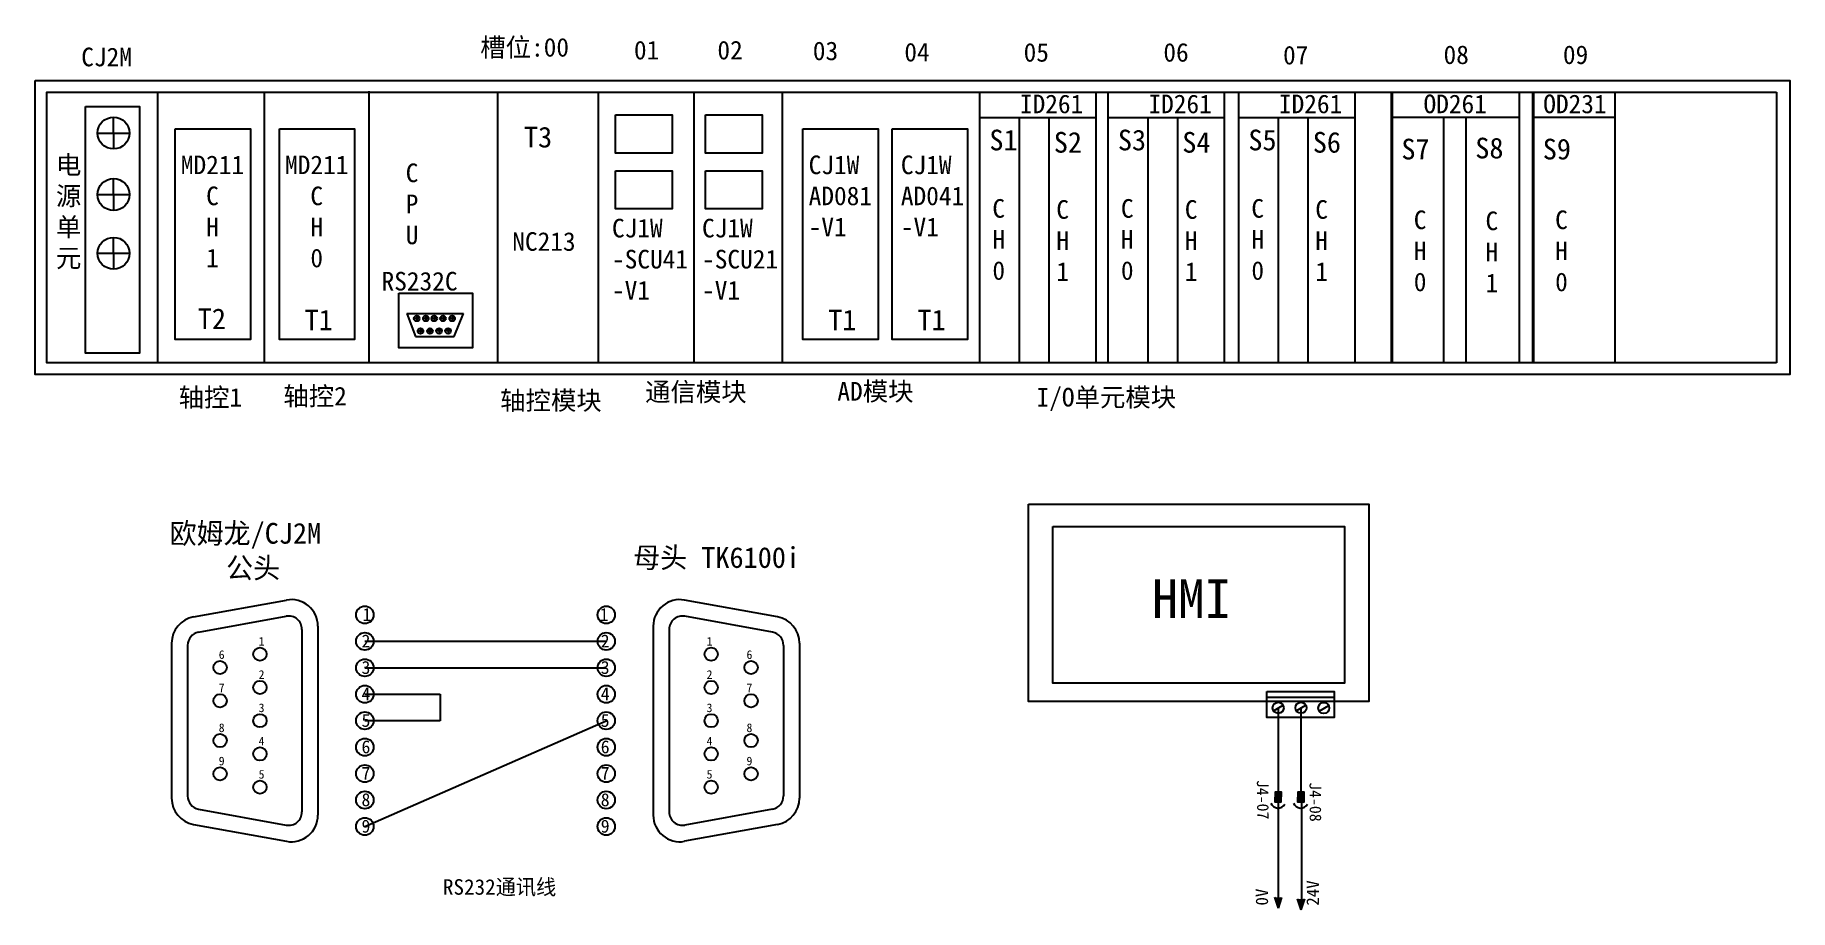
# Model space of a CAD drawing. Extents: x 2368 to 9674, y -1476 to 1321.
# Drawn here: x 7707 to 8386, y -427 to -89 of the extents above; entities that cross this region are included whole.
import ezdxf

# ---------------------------------------------------------------- set-up
doc = ezdxf.new("R2010")
doc.units = 0
doc.header["$MEASUREMENT"] = 0
doc.layers.add('SYMS', color=7, linetype='Continuous')
doc.styles.add('工程字', font='')
doc.styles.get('工程字').set_extended_font_data('SimSun')

msp = doc.modelspace()

# ---------------------------------------------------------------- texts
for s, insert, char_height, width, attachment_point in [('{\\fFangSong|b0|i0|c134|p49;CJ2M }', (7725.18851, -93.94407), 7.2, 38.5041455, 1), ('{\\fFangSong|b0|i0|c134|p49;槽位:00}', (7879.42032, -90.2051), 7.2, 50.3253635, 1), ('{\\fFangSong|b0|i0|c134|p49;01}', (7938.83801, -91.29484), 7.2, 50.3253635, 1), ('{\\fFangSong|b0|i0|c134|p49;02}', (7971.10609, -91.29484), 7.2, 50.3253635, 1), ('{\\fFangSong|b0|i0|c134|p49;03}', (8007.99113, -91.58234), 7.2, 50.3253635, 1), ('{\\fFangSong|b0|i0|c134|p49;04}', (8043.36624, -92.08159), 7.2, 50.3253635, 1), ('{\\fFangSong|b0|i0|c134|p49;05}', (8089.47897, -92.15736), 7.2, 50.3253635, 1), ('{\\fFangSong|b0|i0|c134|p49;06}', (8143.50923, -92.15736), 7.2, 50.3253635, 1), ('{\\fFangSong|b0|i0|c134|p49;07}', (8189.78253, -93.2316), 7.2, 50.3253635, 1), ('{\\fFangSong|b0|i0|c134|p49;08}', (8251.80909, -93.08009), 7.2, 50.3253635, 1), ('{\\fFangSong|b0|i0|c134|p49;09}', (8297.95994, -93.08009), 7.2, 50.3253635, 1), ('{\\fFangSong|b0|i0|c134|p49;ID261 }', (8088.05561, -112.09329), 7.2, 38.5041455, 1), ('{\\fFangSong|b0|i0|c134|p49;ID261 }', (8137.73201, -112.09329), 7.2, 38.5041455, 1), ('{\\fFangSong|b0|i0|c134|p49;ID261 }', (8188.17265, -112.09329), 7.2, 38.5041455, 1), ('{\\fFangSong|b0|i0|c134|p49;OD261 }', (8244.07892, -112.09329), 7.2, 38.5041455, 1), ('{\\fFangSong|b0|i0|c134|p49;OD231 }', (8290.3582, -112.09329), 7.2, 38.5041455, 1), ('{\\H1.1111x;T3}', (7896.3473, -124.5282), 7.2, 89.1383398, 1), ('{\\H1.1111x;S1\\fFangSong|b0|i0|c134|p49;\\H0.90001x; }', (8076.26024, -125.65267), 7.2, 89.1383398, 1), ('{\\H1.1111x;S2\\fFangSong|b0|i0|c134|p49;\\H0.90001x; }', (8101.15847, -126.54449), 7.2, 89.1383398, 1), ('{\\H1.111x;S3\\fFangSong|b0|i0|c134|p49;\\H0.9x; }', (8125.93663, -125.65267), 7.2, 89.1383398, 1), ('{\\H1.111x;S4\\fFangSong|b0|i0|c134|p49;\\H0.9x; }', (8150.83486, -126.54449), 7.2, 89.1383398, 1), ('{\\H1.111x;S5\\fFangSong|b0|i0|c134|p49;\\H0.9x; }', (8176.37727, -125.65267), 7.2, 89.1383398, 1), ('{\\H1.111x;S6\\fFangSong|b0|i0|c134|p49;\\H0.9x; }', (8201.2755, -126.54449), 7.2, 89.1383398, 1), ('{\\H1.111x;S8\\fFangSong|b0|i0|c134|p49;\\H0.9x; }', (8264.10284, -128.76628), 7.2, 89.1383398, 1), ('{\\fFangSong|b0|i0|c134|p49;电\\P源\\P单\\P元}', (7715.40971, -135.65033), 7.2, 38.5041455, 1), ('{\\fFangSong|b0|i0|c134|p49;MD211\\P  C\\P  H\\P  1}', (7763.68527, -135.65033), 7.2, 38.5041455, 1), ('{\\fFangSong|b0|i0|c134|p49;MD211\\P  C\\P  H\\P  0}', (7803.96943, -135.65033), 7.2, 38.5041455, 1), ('{\\fFangSong|b0|i0|c134|p49;CJ1W\\PAD081\\P-V1}', (8006.38738, -135.65033), 7.2, 38.5041455, 1), ('{\\fFangSong|b0|i0|c134|p49;CJ1W\\PAD041\\P-V1}', (8042.02688, -135.65033), 7.2, 38.5041455, 1), ('{\\H1.111x;S7\\fFangSong|b0|i0|c134|p49;\\H0.9x; }', (8235.53509, -129.16259), 7.2, 89.1383398, 1), ('{\\H1.111x;S9}', (8290.17911, -129.16259), 7.2, 89.1383398, 1), ('{\\fFangSong|b0|i0|c134|p49;C\\PP\\PU }', (7850.61522, -138.73507), 7.2, 38.5041455, 1), ('{\\fFangSong|b0|i0|c134|p49;C\\PH\\P0 }', (8077.41935, -152.50016), 7.2, 38.5041455, 1), ('{\\fFangSong|b0|i0|c134|p49;C\\PH\\P1}', (8102.12759, -152.90625), 7.2, 38.5041455, 1), ('{\\fFangSong|b0|i0|c134|p49;C\\PH\\P0 }', (8127.09574, -152.50016), 7.2, 38.5041455, 1), ('{\\fFangSong|b0|i0|c134|p49;C\\PH\\P1}', (8151.80398, -152.90625), 7.2, 38.5041455, 1), ('{\\fFangSong|b0|i0|c134|p49;C\\PH\\P0 }', (8177.53638, -152.50016), 7.2, 38.5041455, 1), ('{\\fFangSong|b0|i0|c134|p49;C\\PH\\P1}', (8202.24462, -152.90625), 7.2, 38.5041455, 1), ('{\\fFangSong|b0|i0|c134|p49;CJ1W\\P-SCU41\\P-V1}', (7930.36223, -160.10772), 7.2, 38.5041455, 1), ('{\\fFangSong|b0|i0|c134|p49;CJ1W\\P-SCU21\\P-V1}', (7965.18184, -160.10772), 7.2, 38.5041455, 1), ('{\\fFangSong|b0|i0|c134|p49;C\\PH\\P0 }', (8240.31527, -156.89733), 7.2, 38.5041455, 1), ('{\\fFangSong|b0|i0|c134|p49;C\\PH\\P1}', (8268.04327, -157.30342), 7.2, 38.5041455, 1), ('{\\fFangSong|b0|i0|c134|p49;C\\PH\\P0 }', (8294.95928, -156.89733), 7.2, 38.5041455, 1), ('{\\fFangSong|b0|i0|c134|p49;NC213}', (7891.80684, -165.28568), 7.2, 38.5041455, 1), ('RS232C', (7841.27098, -180.63708), 7.2, 20.0568607, 1), ('{\\H1.1111x;T2\\fFangSong|b0|i0|c134|p49;\\H0.90001x; }', (7770.24469, -194.76893), 7.2, 89.1383398, 1), ('{\\H1.1111x;T1\\fFangSong|b0|i0|c134|p49;\\H0.90001x; }', (7811.54127, -195.21483), 7.2, 89.1383398, 1), ('{\\H1.1111x;T1\\fFangSong|b0|i0|c134|p49;\\H0.90001x; }', (8013.95922, -195.21483), 7.2, 89.1383398, 1), ('{\\H1.1111x;T1\\fFangSong|b0|i0|c134|p49;\\H0.90001x; }', (8048.45901, -195.21483), 7.2, 89.1383398, 1), ('{\\fFangSong|b0|i0|c134|p49;通信模块}', (7943.14832, -223.4279), 7.2, 43.734325, 1), ('{\\fFangSong|b0|i0|c134|p49;AD模块}', (8017.47902, -223.204), 7.2, 45.6361952, 1), ('{\\fFangSong|b0|i0|c134|p49;轴控1}', (7762.83711, -225.53509), 7.2, 62.3247592, 1), ('{\\fFangSong|b0|i0|c134|p49;轴控2}', (7803.31578, -225.06019), 7.2, 38.5041455, 1), ('{\\fFangSong|b0|i0|c134|p49;轴控模块}', (7887.11312, -226.7571), 7.2, 45.6361952, 1), ('{\\fFangSong|b0|i0|c134|p49;I/O单元模块}', (8094.4754, -225.48328), 7.2, 58.8367438, 1), ('欧姆龙/CJ2M     \\P    公头     ', (7759.37219, -277.68507), 8.0202636, 124.6352647, 1), ('母头 TK6100i', (7938.56279, -287.05397), 8.020264, 78.1652623, 1), ('{\\fSimSun|b0|i0|c134|p2;\\H1.4962x;HMI  \\H0.66836x;   }', (8139.03858, -299.43979), 10.0253295, 155.7940808, 1), ('{\\fSimSun|b0|i0|c134|p2;1}', (7833.95108, -310.60785), 5.0126647, 7.5074694, 1), ('{\\fSimSun|b0|i0|c134|p2;1}', (7929.00821, -310.60785), 5.0126647, 7.5074694, 3), ('{\\fSimSun|b0|i0|c134|p2;1}', (7793.75784, -321.78584), 3.3417765, 5.0049796, 1), ('{\\fSimSun|b0|i0|c134|p2;2}', (7833.53482, -320.8338), 5.0126647, 7.5074694, 1), ('{\\fSimSun|b0|i0|c134|p2;2}', (7929.42447, -320.8338), 5.0126647, 7.5074694, 3), ('{\\fSimSun|b0|i0|c134|p2;1}', (7969.20144, -321.78584), 3.3417765, 5.0049796, 3), ('{\\fSimSun|b0|i0|c134|p2;6}', (7778.33426, -326.92703), 3.3417765, 5.0049796, 1), ('{\\fSimSun|b0|i0|c134|p2;3}', (7833.53482, -331.05976), 5.0126647, 7.5074694, 1), ('{\\fSimSun|b0|i0|c134|p2;3}', (7929.42447, -331.05976), 5.0126647, 7.5074694, 3), ('{\\fSimSun|b0|i0|c134|p2;6}', (7984.62503, -326.92703), 3.3417765, 5.0049796, 3), ('{\\fSimSun|b0|i0|c134|p2;2}', (7793.75784, -334.63883), 3.3417765, 5.0049796, 1), ('{\\fSimSun|b0|i0|c134|p2;2}', (7969.20144, -334.63883), 3.3417765, 5.0049796, 3), ('{\\fSimSun|b0|i0|c134|p2;7}', (7778.33426, -339.78002), 3.3417765, 5.0049796, 1), ('{\\fSimSun|b0|i0|c134|p2;4}', (7833.53482, -341.28571), 5.0126647, 7.5074694, 1), ('{\\fSimSun|b0|i0|c134|p2;4}', (7929.42447, -341.28571), 5.0126647, 7.5074694, 3), ('{\\fSimSun|b0|i0|c134|p2;7}', (7984.62503, -339.78002), 3.3417765, 5.0049796, 3), ('{\\fSimSun|b0|i0|c134|p2;3}', (7793.75784, -347.49181), 3.3417765, 5.0049796, 1), ('{\\fSimSun|b0|i0|c134|p2;5}', (7833.53482, -351.51166), 5.0126647, 7.5074694, 1), ('{\\fSimSun|b0|i0|c134|p2;5}', (7929.42447, -351.51166), 5.0126647, 7.5074694, 3), ('{\\fSimSun|b0|i0|c134|p2;3}', (7969.20144, -347.49181), 3.3417765, 5.0049796, 3), ('{\\fSimSun|b0|i0|c134|p2;8}', (7778.33426, -355.2036), 3.3417765, 5.0049796, 1), ('{\\fSimSun|b0|i0|c134|p2;8}', (7984.62503, -355.2036), 3.3417765, 5.0049796, 3), ('{\\fSimSun|b0|i0|c134|p2;4}', (7793.75784, -360.3448), 3.3417765, 5.0049796, 1), ('{\\fSimSun|b0|i0|c134|p2;6}', (7833.53482, -361.73761), 5.0126647, 7.5074694, 1), ('{\\fSimSun|b0|i0|c134|p2;6}', (7929.42447, -361.73761), 5.0126647, 7.5074694, 3), ('{\\fSimSun|b0|i0|c134|p2;4}', (7969.20144, -360.3448), 3.3417765, 5.0049796, 3), ('{\\fSimSun|b0|i0|c134|p2;9}', (7778.33426, -368.05659), 3.3417765, 5.0049796, 1), ('{\\fSimSun|b0|i0|c134|p2;7}', (7833.53482, -371.96357), 5.0126647, 7.5074694, 1), ('{\\fSimSun|b0|i0|c134|p2;7}', (7929.42447, -371.96357), 5.0126647, 7.5074694, 3), ('{\\fSimSun|b0|i0|c134|p2;9}', (7984.62503, -368.05659), 3.3417765, 5.0049796, 3), ('{\\fSimSun|b0|i0|c134|p2;5}', (7793.75784, -373.19779), 3.3417765, 5.0049796, 1), ('{\\fSimSun|b0|i0|c134|p2;5}', (7969.20144, -373.19779), 3.3417765, 5.0049796, 3), ('{\\fSimSun|b0|i0|c134|p2;8}', (7833.53482, -382.18952), 5.0126647, 7.5074694, 1), ('{\\fSimSun|b0|i0|c134|p2;8}', (7929.42447, -382.18952), 5.0126647, 7.5074694, 3), ('{\\fSimSun|b0|i0|c134|p2;9}', (7833.53482, -392.41547), 5.0126647, 7.5074694, 1), ('{\\fSimSun|b0|i0|c134|p2;9}', (7929.42447, -392.41547), 5.0126647, 7.5074694, 3), ('RS232通讯线', (7864.99445, -415.42582), 6, 78.1652623, 1)]:
    msp.add_mtext(s, dxfattribs=dict(insert=insert, char_height=char_height, width=width, attachment_point=attachment_point))
at = {"char_height": 4.8, "width": 13.9099052, "attachment_point": 1, "rotation": 89.56791729}
for s, insert in [('0V', (8179.1631, -425.58505)), ('24V', (8198.79875, -425.6523))]:
    msp.add_mtext(s, dxfattribs=dict(at, insert=insert))
at = {"layer": 'SYMS', "char_height": 4.5, "attachment_point": 1, "rotation": 270.47682421, "style": '工程字'}
for s, insert, width in [('J4-07', (8184.16619, -376.98196), 43.3787187), ('J4-08', (8204.494, -377.86946), 9.7498484)]:
    msp.add_mtext(s, dxfattribs=dict(at, insert=insert, width=width))

# ---------------------------------------------------------------- blocks, each defined once
blk = doc.blocks.new('接头')
blk.add_hatch(color=5).paths.add_polyline_path([(1.84, -4.61), (3.67, -4.61), (3.67, -1.21), (1.84, -1.21)])
at = {"color": 5}
blk.add_lwpolyline([(1.84, -1.21), (3.67, -1.21), (3.67, -4.61), (1.84, -4.61)], close=True, dxfattribs=at)
blk.add_arc((2.76, -1.9), 2.53, 22.0799, 150, dxfattribs=at)

# ---------------------------------------------------------------- hatches: boundary and pattern name
for points in [[(8187.96778, -426.68061), (8186.63947, -422.42557), (8189.36012, -422.44608)], [(8196.74437, -427.29626), (8195.41606, -423.04122), (8198.13671, -423.06174)]]:
    msp.add_hatch(color=256).paths.add_polyline_path(points)

# ---------------------------------------------------------------- linework, layer by layer
for p, q in [((7754.65818, -111.1567), (7754.65818, -215.78102)), ((7795.87607, -111.1567), (7795.87607, -215.78102)), ((7836.39389, -110.77416), (7836.39389, -215.78102)), ((7886.15683, -111.1567), (7886.15683, -215.79299)), ((7925.05102, -111.1567), (7925.05102, -215.79299)), ((7961.9537, -111.1567), (7961.9537, -215.79299)), ((7996.14964, -111.1567), (7996.14964, -215.79299)), ((8072.41974, -111.1567), (8072.41974, -215.78102)), ((8117.36553, -111.1567), (8117.36553, -215.78102)), ((8122.09614, -111.1567), (8122.09614, -215.78102)), ((8167.04193, -111.1567), (8167.04193, -215.78102)), ((8172.53677, -111.1567), (8172.53677, -215.78102)), ((8217.48256, -111.1567), (8217.48256, -215.78102)), ((8231.54716, -111.1567), (8231.54716, -215.78102)), ((8231.96723, -111.1567), (8231.96723, -215.78102)), ((8281.02876, -111.1567), (8281.02876, -215.78102)), ((8286.19117, -111.1567), (8286.19117, -215.78102)), ((8286.61125, -111.1567), (8286.61125, -215.78102)), ((8318.04705, -111.1567), (8318.04705, -215.78102)), ((8380.50737, -111.1567), (8380.50737, -215.78102)), ((7737.67314, -126.94716), (7737.67314, -120.78666)), ((8072.41974, -120.92106), (8117.36553, -120.92106)), ((8122.09614, -120.92106), (8167.04193, -120.92106)), ((8172.53677, -120.92106), (8217.48256, -120.92106)), ((8231.84102, -120.82121), (8281.02876, -120.82121)), ((8286.48504, -120.82121), (8318.04705, -120.82121)), ((7731.51264, -126.94716), (7743.83364, -126.94716)), ((7737.67314, -126.94716), (7737.67314, -126.94716)), ((7737.67314, -126.94716), (7737.67314, -126.94716)), ((7737.67314, -126.94716), (7737.67314, -126.94716)), ((7737.67314, -126.94716), (7737.67314, -126.94716)), ((7737.67314, -126.94716), (7737.67314, -126.94716)), ((7737.67314, -126.94716), (7737.67314, -133.10766)), ((7737.67314, -150.73685), (7737.67314, -144.57636)), ((7731.51264, -150.73685), (7743.83364, -150.73685)), ((7737.67314, -150.73685), (7737.67314, -150.73685)), ((7737.67314, -150.73685), (7737.67314, -150.73685)), ((7737.67314, -150.73685), (7737.67314, -150.73685)), ((7737.67314, -150.73685), (7737.67314, -150.73685)), ((7737.67314, -150.73685), (7737.67314, -150.73685)), ((7737.67314, -150.73685), (7737.67314, -156.89735)), ((7737.67314, -173.4452), (7737.67314, -167.2847)), ((7731.51264, -173.4452), (7743.83364, -173.4452)), ((7737.67314, -173.4452), (7737.67314, -173.4452)), ((7737.67314, -173.4452), (7737.67314, -173.4452)), ((7737.67314, -173.4452), (7737.67314, -173.4452)), ((7737.67314, -173.4452), (7737.67314, -173.4452)), ((7737.67314, -173.4452), (7737.67314, -173.4452)), ((7737.67314, -173.4452), (7737.67314, -179.6057)), ((7851.08779, -196.67743), (7854.35241, -205.64455)), ((7851.08779, -196.67743), (7872.9332, -196.67743)), ((7869.31531, -205.64455), (7872.9332, -196.67743)), ((7855.94649, -198.63142), (7853.79495, -198.63142)), ((7854.87072, -197.55565), (7854.87072, -199.70719)), ((7856.34371, -202.44402), (7856.34371, -204.59555)), ((7859.46266, -198.63142), (7857.31113, -198.63142)), ((7858.38689, -197.55565), (7858.38689, -199.70719)), ((7860.00245, -202.44402), (7860.00245, -204.59555)), ((7862.74129, -198.63142), (7860.58975, -198.63142)), ((7861.66552, -197.55565), (7861.66552, -199.70719)), ((7864.59441, -203.47233), (7862.44287, -203.47233)), ((7863.51864, -202.39656), (7863.51864, -204.54809)), ((7866.11492, -198.63142), (7863.96338, -198.63142)), ((7865.03915, -197.55565), (7865.03915, -199.70719)), ((7868.06307, -203.47233), (7865.91153, -203.47233)), ((7866.9873, -202.39656), (7866.9873, -204.54809)), ((7869.63111, -198.63142), (7867.47957, -198.63142)), ((7868.55534, -197.55565), (7868.55534, -199.70719)), ((7854.35241, -205.64455), (7869.31531, -205.64455)), ((7857.41948, -203.51979), (7855.26795, -203.51979)), ((7861.07822, -203.51979), (7858.92668, -203.51979)), ((7768.57041, -314.0428), (7804.55877, -307.49946)), ((7994.38888, -314.0428), (7958.40052, -307.49946)), ((7770.51833, -319.95921), (7804.45022, -313.78978)), ((7816.68053, -317.616), (7816.68053, -390.65772)), ((7946.27876, -317.616), (7946.27876, -390.65772)), ((7992.44096, -319.95921), (7958.50907, -313.78978)), ((7760.12739, -324.15934), (7760.12739, -384.11438)), ((7766.29682, -325.01748), (7766.29682, -383.25623)), ((7810.5111, -318.84805), (7810.5111, -389.42567)), ((7952.44819, -318.84805), (7952.44819, -389.42567)), ((7996.66247, -325.01748), (7996.66247, -383.25623)), ((8002.8319, -324.15934), (8002.8319, -384.11438)), ((7770.51833, -388.3145), (7804.45022, -394.48393)), ((7992.44096, -388.3145), (7958.50907, -394.48393)), ((7768.57041, -394.23091), (7804.55877, -400.77425)), ((7994.38888, -394.23091), (7958.40052, -400.77425)), ((8187.96778, -426.68061), (8186.63947, -422.42557)), ((8187.96778, -426.68061), (8189.36012, -422.44608)), ((8196.74437, -427.29626), (8195.41606, -423.04122)), ((8196.74437, -427.29626), (8198.13671, -423.06174))]:
    msp.add_line(p, q)
at = {"lineweight": -3, "ltscale": 0.5}
for p, q in [((7834.82267, -323.459), (7928.13662, -323.459)), ((7834.82267, -333.68495), (7928.13662, -333.68495)), ((7834.82267, -343.9109), (7863.92989, -343.9109)), ((7863.92989, -343.9109), (7863.92989, -354.13686)), ((7863.92989, -354.13686), (7834.82267, -354.13686)), ((7834.82267, -395.04067), (7928.13662, -354.13686))]:
    msp.add_line(p, q, dxfattribs=at)
at = {"lineweight": -3}
for p, q in [((8183.48917, -345.05513), (8209.54862, -345.05513)), ((8186.10689, -350.36761), (8189.78437, -348.17558)), ((8187.89439, -349.18564), (8187.89439, -381.63719)), ((8194.88348, -350.33304), (8198.56096, -348.14101)), ((8196.67099, -349.15107), (8196.67099, -381.63719)), ((8203.73258, -350.44083), (8207.41005, -348.2488)), ((8187.88178, -384.89274), (8187.89439, -422.42557)), ((8196.87853, -385.71687), (8196.87853, -423.04122))]:
    msp.add_line(p, q, dxfattribs=at)
for points in [[(7707.34614, -106.63673), (8385.70803, -106.63673), (8385.70803, -220.251), (7707.34614, -220.251)], [(7726.84682, -116.67435), (7747.68747, -116.67435), (7747.68747, -212.10344), (7726.84682, -212.10344)], [(7931.66777, -119.97638), (7953.64166, -119.97638), (7953.64166, -134.749), (7931.66777, -134.749)], [(7966.48737, -119.97638), (7988.46126, -119.97638), (7988.46126, -134.749), (7966.48737, -134.749)], [(8087.91342, -120.92106), (8099.27852, -120.92106), (8099.27852, -215.78102), (8087.91342, -215.78102)], [(8137.58981, -120.92106), (8148.95492, -120.92106), (8148.95492, -215.78102), (8137.58981, -215.78102)], [(8188.03045, -120.92106), (8199.39555, -120.92106), (8199.39555, -215.78102), (8188.03045, -215.78102)], [(8251.88728, -120.82121), (8260.405, -120.82121), (8260.405, -215.78102), (8251.88728, -215.78102)], [(7761.47928, -125.27212), (7790.5984, -125.27212), (7790.5984, -206.79737), (7761.47928, -206.79737)], [(7801.76344, -125.27212), (7830.88256, -125.27212), (7830.88256, -206.79737), (7801.76344, -206.79737)], [(8004.1814, -125.27212), (8033.30051, -125.27212), (8033.30051, -206.79737), (8004.1814, -206.79737)], [(8038.68118, -125.27212), (8067.8003, -125.27212), (8067.8003, -206.79737), (8038.68118, -206.79737)], [(7931.66777, -141.50219), (7953.64166, -141.50219), (7953.64166, -156.27482), (7931.66777, -156.27482)], [(7966.48737, -141.50219), (7988.46126, -141.50219), (7988.46126, -156.27482), (7966.48737, -156.27482)], [(7847.91606, -188.88191), (7876.41791, -188.88191), (7876.41791, -209.96941), (7847.91606, -209.96941)]]:
    msp.add_lwpolyline(points, close=True)
msp.add_lwpolyline([(8380.50737, -215.79299), (7711.87069, -215.79299), (7711.87069, -111.1567), (8380.50737, -111.1567), (8380.50737, -111.1567)])
for points in [[(8091.37532, -270.44704), (8222.95663, -270.44704), (8222.95663, -346.78408), (8091.37532, -346.78408)], [(8100.83027, -279.10382), (8213.50169, -279.10382), (8213.50169, -339.70126), (8100.83027, -339.70126)], [(8183.48917, -342.87833), (8209.54862, -342.87833), (8209.54862, -352.84674), (8183.48917, -352.84674)]]:
    msp.add_lwpolyline(points, close=True, dxfattribs=at)
for centre, radius in [((7737.67314, -126.94716), 6.1605), ((7737.67314, -150.73685), 6.1605), ((7737.67314, -173.4452), 6.1605), ((7854.87072, -198.63142), 1.07577), ((7856.34371, -203.51979), 1.07577), ((7858.38689, -198.63142), 1.07577), ((7860.00245, -203.51979), 1.07577), ((7861.66552, -198.63142), 1.07577), ((7863.51864, -203.47233), 1.07577), ((7865.03915, -198.63142), 1.07577), ((7866.9873, -203.47233), 1.07577), ((7868.55534, -198.63142), 1.07577), ((7834.82267, -313.23304), 3.3764), ((7928.13662, -313.23304), 3.3764), ((7834.82267, -323.459), 3.3764), ((7928.13662, -323.459), 3.3764), ((7778.8528, -333.57208), 2.5706), ((7794.27638, -328.43088), 2.5706), ((7834.82267, -333.68495), 3.3764), ((7928.13662, -333.68495), 3.3764), ((7968.68291, -328.43088), 2.5706), ((7984.10649, -333.57208), 2.5706), ((7794.27638, -341.28387), 2.5706), ((7968.68291, -341.28387), 2.5706), ((7778.8528, -346.42506), 2.5706), ((7834.82267, -343.9109), 3.3764), ((7928.13662, -343.9109), 3.3764), ((7984.10649, -346.42506), 2.5706), ((7794.27638, -354.13686), 2.5706), ((7834.82267, -354.13686), 3.3764), ((7928.13662, -354.13686), 3.3764), ((7968.68291, -354.13686), 2.5706), ((7778.8528, -361.84865), 2.5706), ((7984.10649, -361.84865), 2.5706), ((7794.27638, -366.98984), 2.5706), ((7834.82267, -364.36281), 3.3764), ((7928.13662, -364.36281), 3.3764), ((7968.68291, -366.98984), 2.5706), ((7778.8528, -374.70163), 2.5706), ((7834.82267, -374.58876), 3.3764), ((7928.13662, -374.58876), 3.3764), ((7984.10649, -374.70163), 2.5706), ((7794.27638, -379.84283), 2.5706), ((7968.68291, -379.84283), 2.5706), ((7834.82267, -384.81471), 3.3764), ((7928.13662, -384.81471), 3.3764), ((7834.82267, -395.04067), 3.3764), ((7928.13662, -395.04067), 3.3764)]:
    msp.add_circle(centre, radius)
for centre in [(8187.89439, -349.18564), (8196.67099, -349.15107), (8205.52008, -349.25886)]:
    msp.add_circle(centre, 2.14294, dxfattribs=at)
for centre, radius, start, end in [((7806.39814, -317.616), 10.28239, 0, 100.30484647), ((7956.56115, -317.616), 10.28239, 79.69515353, 180), ((7770.40978, -324.15934), 10.28239, 100.30484647, 180), ((7805.3699, -318.84805), 5.14119, 0, 100.30484647), ((7957.58939, -318.84805), 5.14119, 79.69515353, 180), ((7992.54951, -324.15934), 10.28239, 0, 79.69515353), ((7771.43802, -325.01748), 5.14119, 100.30484647, 180), ((7991.52127, -325.01748), 5.14119, 0, 79.69515353), ((7770.40978, -384.11438), 10.28239, 180, 259.69515353), ((7771.43802, -383.25623), 5.14119, 180, 259.69515353), ((7991.52127, -383.25623), 5.14119, 280.30484647, 0), ((7992.54951, -384.11438), 10.28239, 280.30484647, 0), ((7805.3699, -389.42567), 5.14119, 259.69515353, 0), ((7806.39814, -390.65772), 10.28239, 259.69515353, 0), ((7956.56115, -390.65772), 10.28239, 180, 280.30484647), ((7957.58939, -389.42567), 5.14119, 180, 280.30484647)]:
    msp.add_arc(centre, radius, start, end)

# ---------------------------------------------------------------- block references
at = {"layer": 'SYMS', "color": 0, "xscale": 1.199999999999406, "yscale": 1.200000000000273, "zscale": 1.2, "rotation": 179.2011992454688}
for p in [(8191.15725, -387.21464), (8199.93384, -387.21464)]:
    msp.add_blockref('接头', p, dxfattribs=at)

msp.set_redraw_order([(e.dxf.handle, doc.entitydb.next_handle()) for e in msp.query("TEXT MTEXT ATTDEF DIMENSION ARC_DIMENSION")])  # texts and dimensions are drawn at this point

doc.saveas('drawing.dxf')
